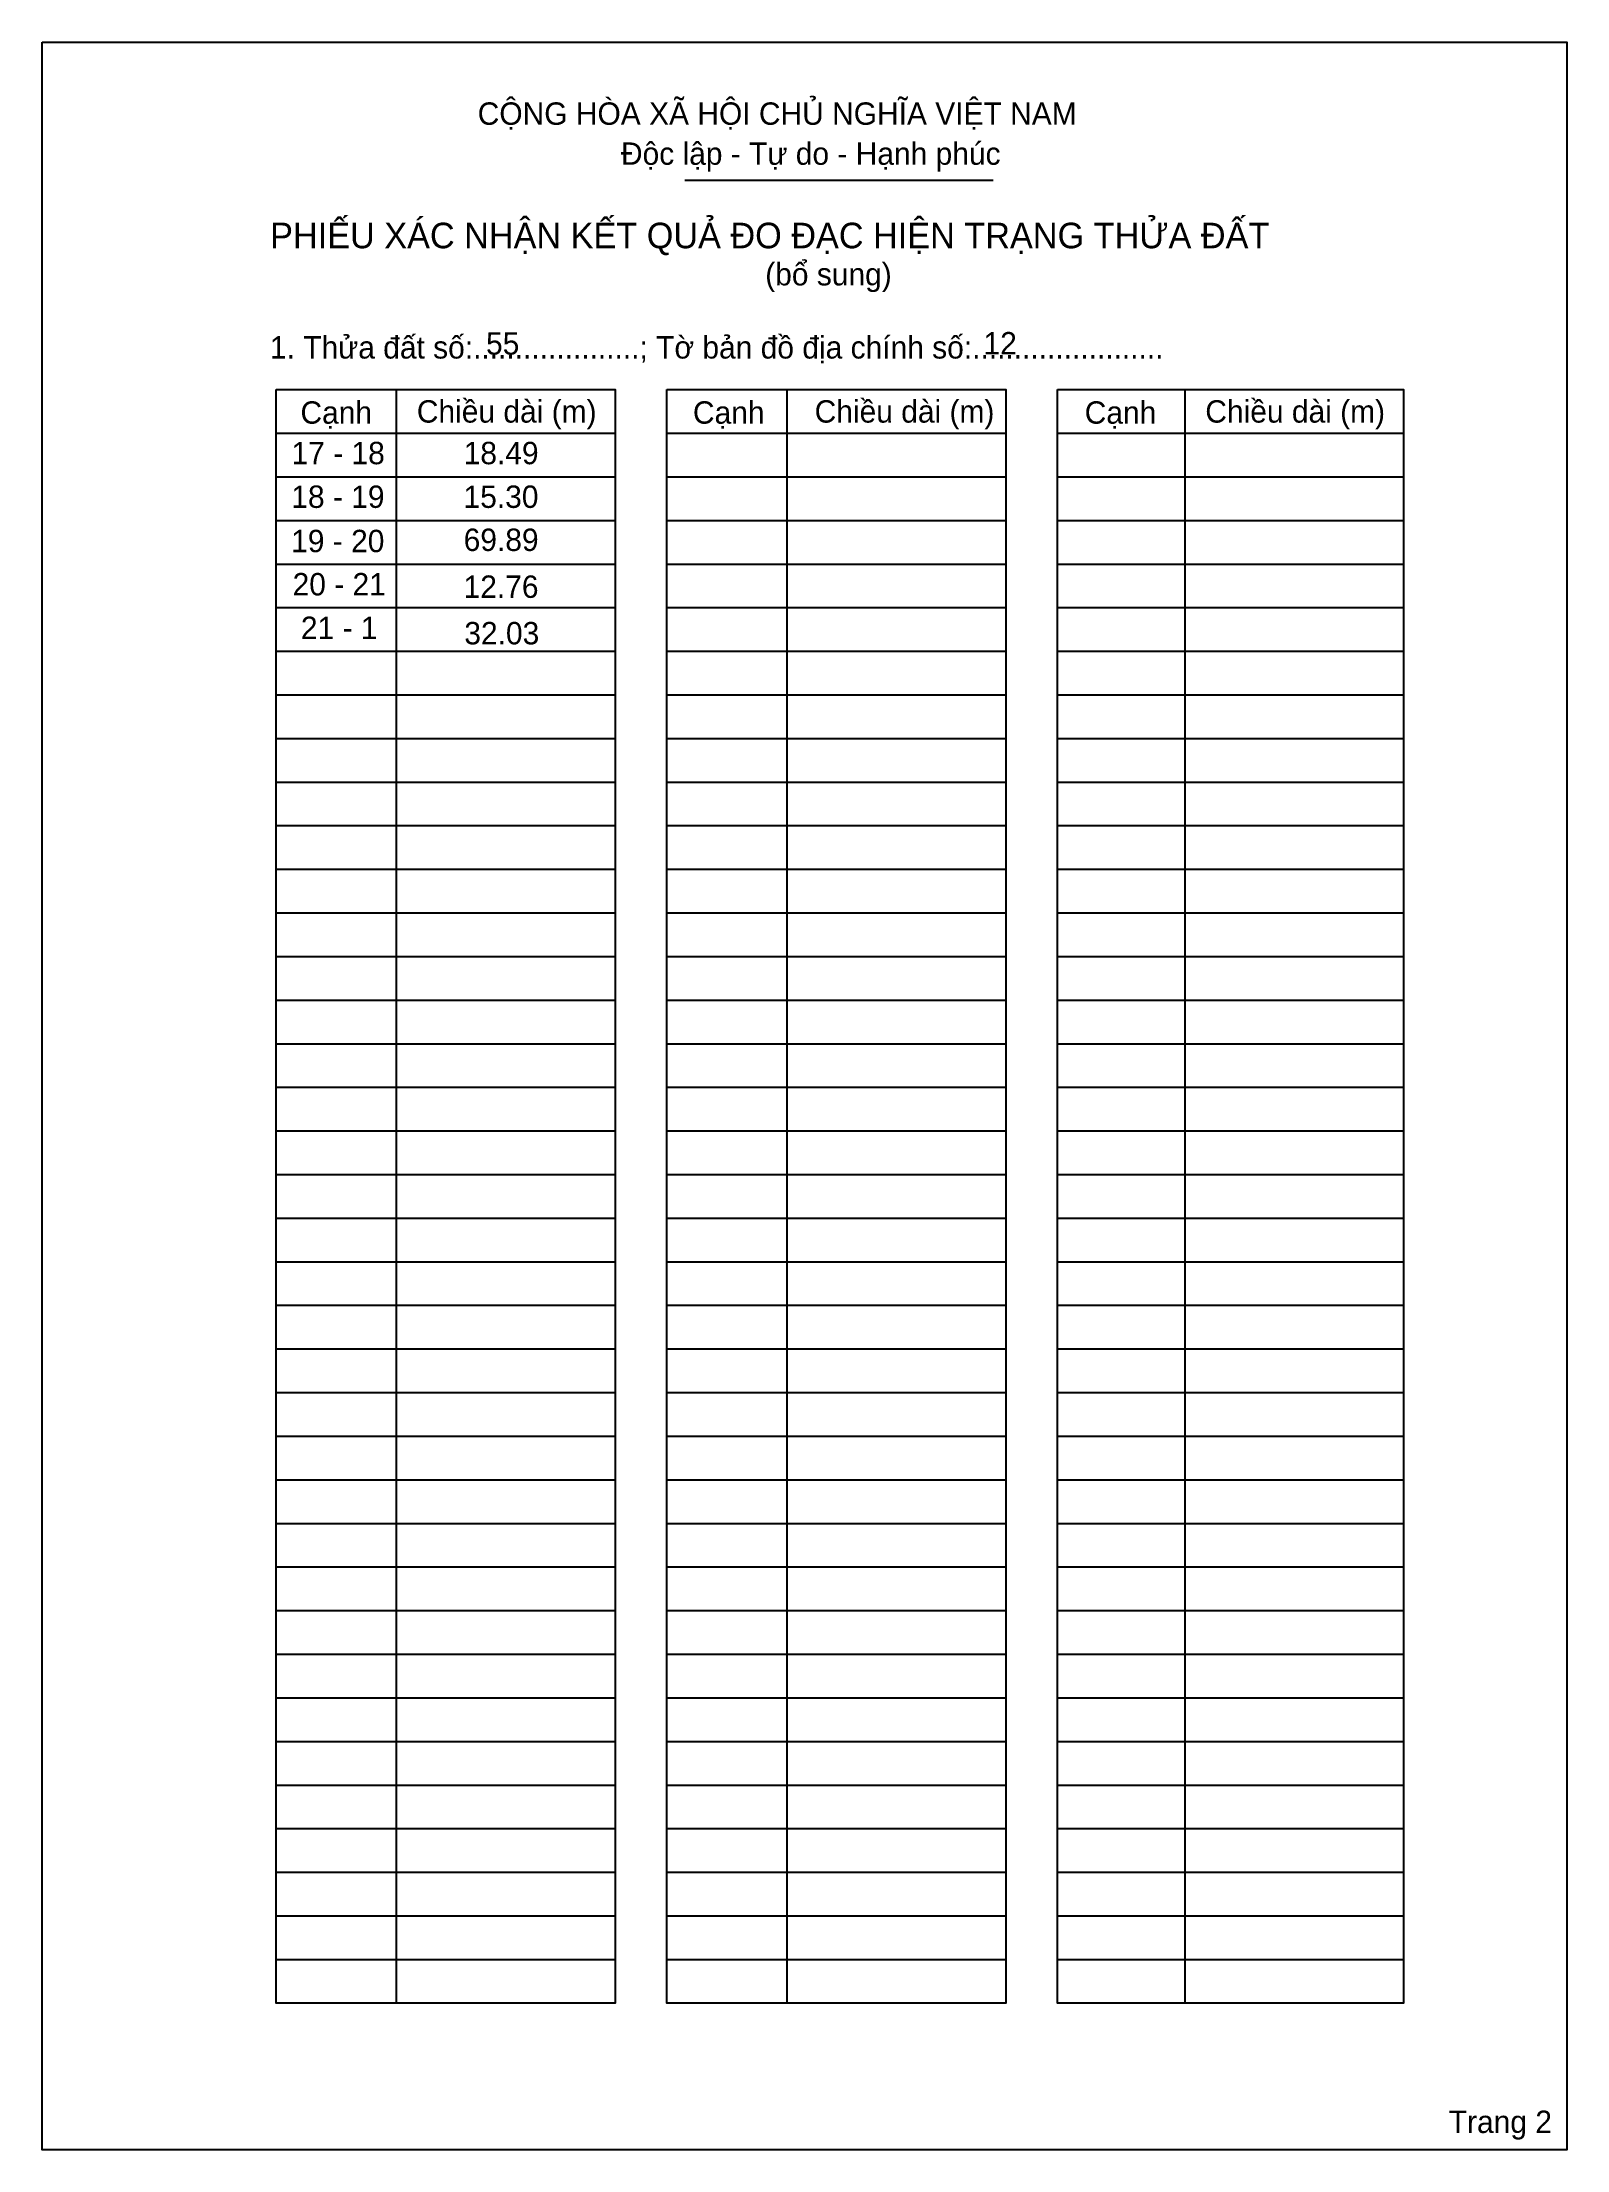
# Model space of a CAD drawing. Extents: x 547941 to 550268, y 1840286 to 1841061.
# Drawn here: x 549093.2 to 549442.1, y 1840578.2 to 1841060.9 of the extents above; entities that cross this region are included whole.
import ezdxf

# ---------------------------------------------------------------- set-up
doc = ezdxf.new("R2010")
doc.units = 0
for name, color, linetype in [('Level 1', 7, 'Continuous'), ('Level 2', 7, 'Continuous'), ('Level 52', 7, 'Continuous'), ('Level 6', 7, 'Continuous')]:
    doc.layers.add(name, color=color, linetype=linetype)

msp = doc.modelspace()

# ---------------------------------------------------------------- texts
at = {"layer": 'Level 1'}
for s, height, p in [('CỘNG HÒA XÃ HỘI CHỦ NGHĨA VIỆT NAM', 5.1257, (549192.86, 1841041.93)), ('Độc lập - Tự do - Hạnh phúc', 5.1257, (549225.65, 1841032.77)), ('PHIẾU XÁC NHẬN KẾT QUẢ ĐO ĐẠC HIỆN TRẠNG THỬA ĐẤT', 5.8586, (549145.36, 1841013.65)), ('(bổ sung)', 5.126, (549258.67, 1841005.15)), ('1. Thửa đất số:....................; Tờ bản đồ địa chính số:.......................', 5.1257, (549145.31, 1840988.4)), ('Cạnh', 5.126, (549152.3, 1840973.48)), ('Chiều dài (m)', 5.1257, (549178.93, 1840973.73)), ('Cạnh', 5.126, (549242.12, 1840973.48)), ('Chiều dài (m)', 5.1257, (549269.98, 1840973.73)), ('Cạnh', 5.126, (549331.79, 1840973.48)), ('Chiều dài (m)', 5.1257, (549359.39, 1840973.73)), ('Trang 2', 5.126, (549415.11, 1840582.07))]:
    msp.add_text(s, height=height, dxfattribs=at).set_placement(p)
at = {"layer": 'Level 52'}
for s, p in [('17 - 18', (549150.26, 1840964.2)), ('18.49', (549189.65, 1840964.2)), ('18 - 19', (549150.2, 1840954.2)), ('15.30', (549189.62, 1840954.2)), ('19 - 20', (549150.17, 1840944.06)), ('69.89', (549189.65, 1840944.33)), ('20 - 21', (549150.5, 1840934.16)), ('12.76', (549189.63, 1840933.6)), ('21 - 1', (549152.4, 1840924.18)), ('32.03', (549189.8, 1840922.95))]:
    msp.add_text(s, height=5.126, dxfattribs=at).set_placement(p)
at = {"layer": 'Level 6'}
for s, p in [('55', (549194.77, 1840989.3)), ('12', (549308.63, 1840989.34))]:
    msp.add_text(s, height=5.126, dxfattribs=at).set_placement(p)

# ---------------------------------------------------------------- linework, layer by layer
at = {"layer": 'Level 1'}
for p, q in [((549093.18, 1841060.85), (549093.18, 1841060.85)), ((549240.29, 1841029.28), (549310.85, 1841029.28)), ((549174.21, 1840981.3), (549174.21, 1840611.83)), ((549263.61, 1840981.3), (549263.61, 1840611.83)), ((549354.67, 1840981.3), (549354.67, 1840611.83)), ((549146.75, 1840971.31), (549224.31, 1840971.31)), ((549236.15, 1840971.31), (549313.71, 1840971.31)), ((549325.55, 1840971.31), (549404.77, 1840971.31)), ((549146.75, 1840961.33), (549224.31, 1840961.33)), ((549236.15, 1840961.33), (549313.71, 1840961.33)), ((549325.55, 1840961.33), (549404.77, 1840961.33)), ((549146.75, 1840951.34), (549224.31, 1840951.34)), ((549236.15, 1840951.34), (549313.71, 1840951.34)), ((549325.55, 1840951.34), (549404.77, 1840951.34)), ((549146.75, 1840941.35), (549224.31, 1840941.35)), ((549236.15, 1840941.35), (549313.71, 1840941.35)), ((549325.55, 1840941.35), (549404.77, 1840941.35)), ((549146.75, 1840931.37), (549224.31, 1840931.37)), ((549236.15, 1840931.37), (549313.71, 1840931.37)), ((549325.55, 1840931.37), (549404.77, 1840931.37)), ((549146.75, 1840921.38), (549224.31, 1840921.38)), ((549236.15, 1840921.38), (549313.71, 1840921.38)), ((549325.55, 1840921.38), (549404.77, 1840921.38)), ((549146.75, 1840911.4), (549224.31, 1840911.4)), ((549236.15, 1840911.4), (549313.71, 1840911.4)), ((549325.55, 1840911.4), (549404.77, 1840911.4)), ((549146.75, 1840901.41), (549224.31, 1840901.41)), ((549236.15, 1840901.41), (549313.71, 1840901.41)), ((549325.55, 1840901.41), (549404.77, 1840901.41)), ((549146.75, 1840891.43), (549224.31, 1840891.43)), ((549236.15, 1840891.43), (549313.71, 1840891.43)), ((549325.55, 1840891.43), (549404.77, 1840891.43)), ((549146.75, 1840881.44), (549224.31, 1840881.44)), ((549236.15, 1840881.44), (549313.71, 1840881.44)), ((549325.55, 1840881.44), (549404.77, 1840881.44)), ((549146.75, 1840871.45), (549224.31, 1840871.45)), ((549236.15, 1840871.45), (549313.71, 1840871.45)), ((549325.55, 1840871.45), (549404.77, 1840871.45)), ((549146.75, 1840861.47), (549224.31, 1840861.47)), ((549236.15, 1840861.47), (549313.71, 1840861.47)), ((549325.55, 1840861.47), (549404.77, 1840861.47)), ((549146.75, 1840851.48), (549224.31, 1840851.48)), ((549236.15, 1840851.48), (549313.71, 1840851.48)), ((549325.55, 1840851.48), (549404.77, 1840851.48)), ((549146.75, 1840841.5), (549224.31, 1840841.5)), ((549236.15, 1840841.5), (549313.71, 1840841.5)), ((549325.55, 1840841.5), (549404.77, 1840841.5)), ((549146.75, 1840831.51), (549224.31, 1840831.51)), ((549236.15, 1840831.51), (549313.71, 1840831.51)), ((549325.55, 1840831.51), (549404.77, 1840831.51)), ((549146.75, 1840821.53), (549224.31, 1840821.53)), ((549236.15, 1840821.53), (549313.71, 1840821.53)), ((549325.55, 1840821.53), (549404.77, 1840821.53)), ((549146.75, 1840811.54), (549224.31, 1840811.54)), ((549236.15, 1840811.54), (549313.71, 1840811.54)), ((549325.55, 1840811.54), (549404.77, 1840811.54)), ((549146.75, 1840801.55), (549224.31, 1840801.55)), ((549236.15, 1840801.55), (549313.71, 1840801.55)), ((549325.55, 1840801.55), (549404.77, 1840801.55)), ((549146.75, 1840791.57), (549224.31, 1840791.57)), ((549236.15, 1840791.57), (549313.71, 1840791.57)), ((549325.55, 1840791.57), (549404.77, 1840791.57)), ((549146.75, 1840781.58), (549224.31, 1840781.58)), ((549236.15, 1840781.58), (549313.71, 1840781.58)), ((549325.55, 1840781.58), (549404.77, 1840781.58)), ((549146.75, 1840771.6), (549224.31, 1840771.6)), ((549236.15, 1840771.6), (549313.71, 1840771.6)), ((549325.55, 1840771.6), (549404.77, 1840771.6)), ((549146.75, 1840761.61), (549224.31, 1840761.61)), ((549236.15, 1840761.61), (549313.71, 1840761.61)), ((549325.55, 1840761.61), (549404.77, 1840761.61)), ((549146.75, 1840751.63), (549224.31, 1840751.63)), ((549236.15, 1840751.63), (549313.71, 1840751.63)), ((549325.55, 1840751.63), (549404.77, 1840751.63)), ((549146.75, 1840741.64), (549224.31, 1840741.64)), ((549236.15, 1840741.64), (549313.71, 1840741.64)), ((549325.55, 1840741.64), (549404.77, 1840741.64)), ((549146.75, 1840731.65), (549224.31, 1840731.65)), ((549236.15, 1840731.65), (549313.71, 1840731.65)), ((549325.55, 1840731.65), (549404.77, 1840731.65)), ((549146.75, 1840721.67), (549224.31, 1840721.67)), ((549236.15, 1840721.67), (549313.71, 1840721.67)), ((549325.55, 1840721.67), (549404.77, 1840721.67)), ((549146.75, 1840711.68), (549224.31, 1840711.68)), ((549236.15, 1840711.68), (549313.71, 1840711.68)), ((549325.55, 1840711.68), (549404.77, 1840711.68)), ((549146.75, 1840701.7), (549224.31, 1840701.7)), ((549236.15, 1840701.7), (549313.71, 1840701.7)), ((549325.55, 1840701.7), (549404.77, 1840701.7)), ((549146.75, 1840691.71), (549224.31, 1840691.71)), ((549236.15, 1840691.71), (549313.71, 1840691.71)), ((549325.55, 1840691.71), (549404.77, 1840691.71)), ((549146.75, 1840681.73), (549224.31, 1840681.73)), ((549236.15, 1840681.73), (549313.71, 1840681.73)), ((549325.55, 1840681.73), (549404.77, 1840681.73)), ((549146.75, 1840671.74), (549224.31, 1840671.74)), ((549236.15, 1840671.74), (549313.71, 1840671.74)), ((549325.55, 1840671.74), (549404.77, 1840671.74)), ((549146.75, 1840661.75), (549224.31, 1840661.75)), ((549236.15, 1840661.75), (549313.71, 1840661.75)), ((549325.55, 1840661.75), (549404.77, 1840661.75)), ((549146.75, 1840651.77), (549224.31, 1840651.77)), ((549236.15, 1840651.77), (549313.71, 1840651.77)), ((549325.55, 1840651.77), (549404.77, 1840651.77)), ((549146.75, 1840641.78), (549224.31, 1840641.78)), ((549236.15, 1840641.78), (549313.71, 1840641.78)), ((549325.55, 1840641.78), (549404.77, 1840641.78)), ((549146.75, 1840631.8), (549224.31, 1840631.8)), ((549236.15, 1840631.8), (549313.71, 1840631.8)), ((549325.55, 1840631.8), (549404.77, 1840631.8)), ((549146.75, 1840621.81), (549224.31, 1840621.81)), ((549236.15, 1840621.81), (549313.71, 1840621.81)), ((549325.55, 1840621.81), (549404.77, 1840621.81)), ((549442.13, 1840578.21), (549442.13, 1840578.21))]:
    msp.add_line(p, q, dxfattribs=at)
for points in [[(549146.75, 1840981.3), (549224.31, 1840981.3), (549224.31, 1840611.83), (549146.75, 1840611.83)], [(549236.15, 1840981.3), (549313.71, 1840981.3), (549313.71, 1840611.83), (549236.15, 1840611.83)], [(549325.55, 1840981.3), (549404.77, 1840981.3), (549404.77, 1840611.83), (549325.55, 1840611.83)]]:
    msp.add_lwpolyline(points, close=True, dxfattribs=at)
at = {"layer": 'Level 2'}
msp.add_lwpolyline([(549093.18, 1841060.85), (549442.13, 1841060.85), (549442.13, 1840578.21), (549093.18, 1840578.21)], close=True, dxfattribs=at)

msp.set_redraw_order([(e.dxf.handle, doc.entitydb.next_handle()) for e in msp.query("TEXT MTEXT ATTDEF DIMENSION ARC_DIMENSION")])  # texts and dimensions are drawn at this point

doc.saveas('drawing.dxf')
